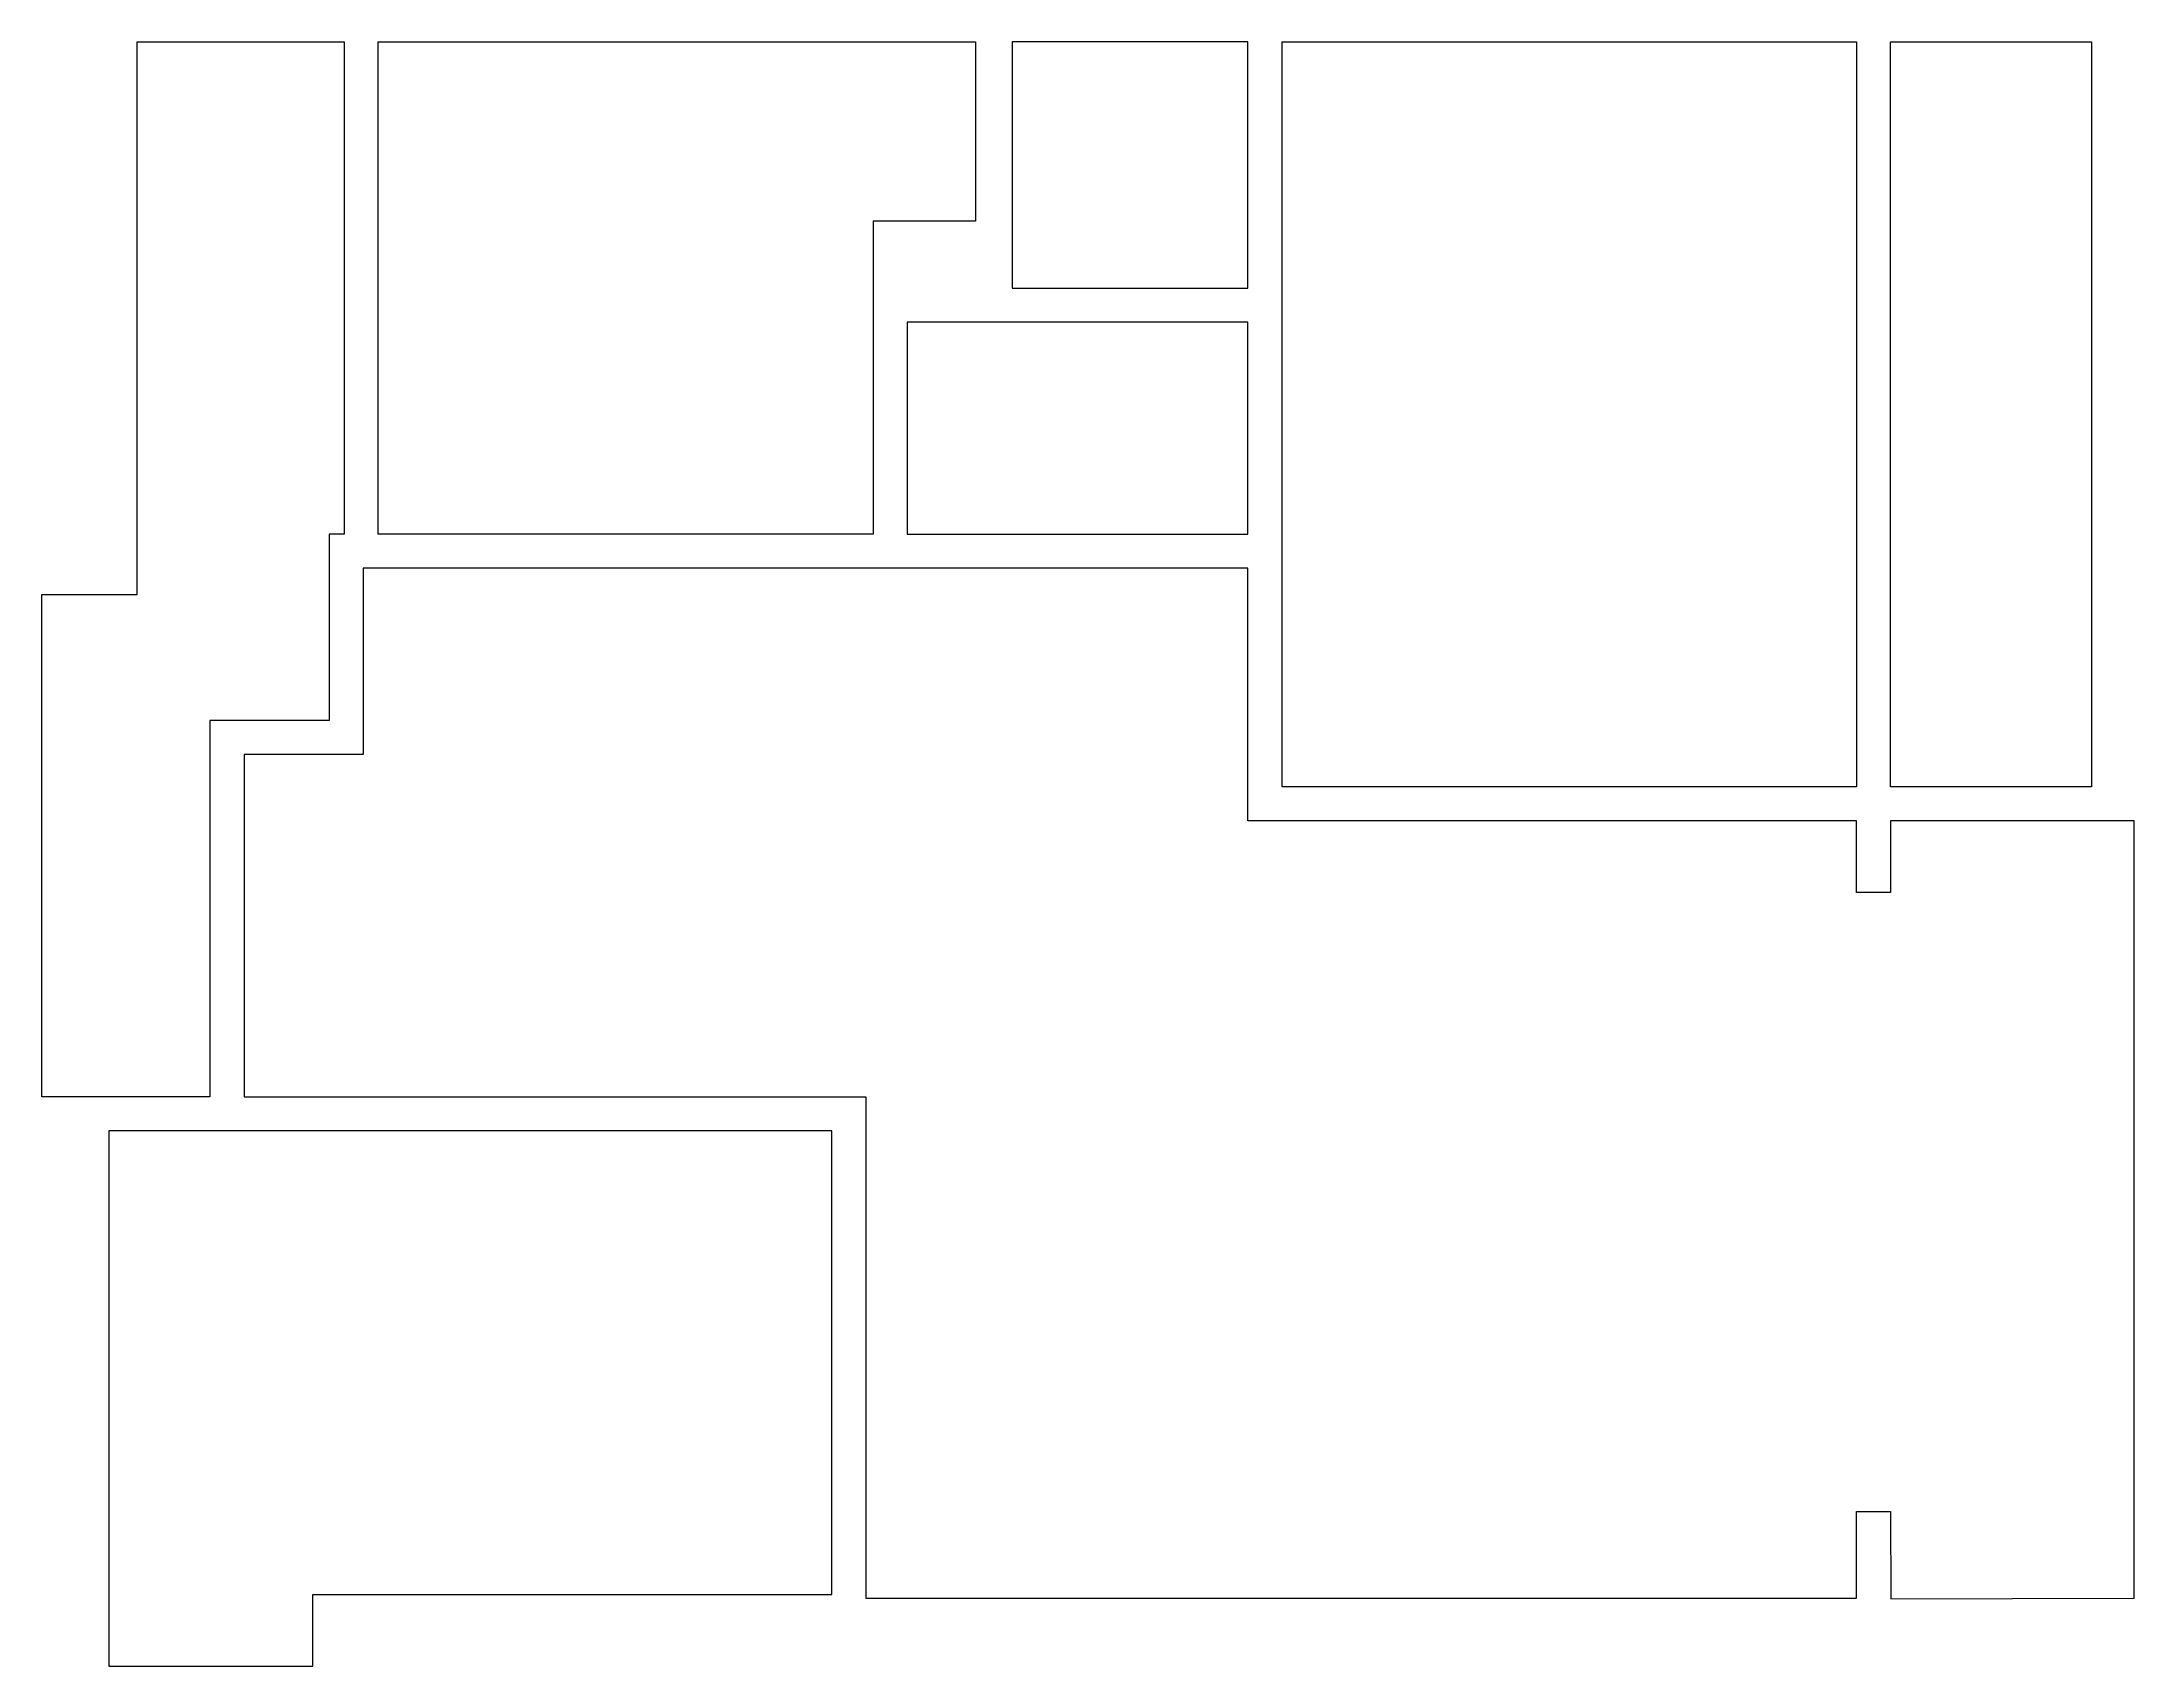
# Model space of a CAD drawing. Header units: millimetres. Extents: x -7413 to 64677, y 6112 to 38711.
# Drawn here: x 5277 to 17571, y 29154 to 38695 of the extents above; entities that cross this region are included whole.
import ezdxf
from ezdxf.enums import TextEntityAlignment as Align

# ---------------------------------------------------------------- set-up
doc = ezdxf.new("R2010")
doc.units = ezdxf.units.MM
doc.header["$LTSCALE"] = 100
doc.layers.add('도면층8', color=8, linetype='Continuous')
doc.styles.get("Standard").update_dxf_attribs({"font": 'arial.ttf'})

msp = doc.modelspace()

# ---------------------------------------------------------------- linework, layer by layer
for points in [[(7053.1, 38695.5), (7053.1, 35804.5), (6965.1, 35804.5), (6965.1, 34709.5), (6265.1, 34709.5), (6265.1, 32498.5), (5277.1, 32498.5), (5277.1, 35449.5), (5838.1, 35449.5), (5838.1, 38695.5), (7053.1, 38695.5)], [(7253.1, 38695.5), (10762.1, 38695.5), (10762.1, 37642.5), (10162.1, 37642.5), (10162.1, 35804.5), (7253.1, 35804.5), (7253.1, 38695.5)], [(10119.1, 29553.5), (15940.1, 29553.5), (15940.1, 30063.5), (16140.1, 30063.5), (16141.1, 29550.5), (17571.1, 29553.5), (17571.1, 34119.5), (16140.1, 34119.5), (16140.1, 33699.5), (15940.1, 33699.5), (15940.1, 34119.5), (12364.1, 34119.5), (12364.1, 35604.5), (7165.1, 35604.5), (7165.1, 34509.5), (6465.1, 34509.5), (6465.1, 32498.5), (10119.1, 32498.5), (10119.1, 29553.5)], [(9919.1, 29574.5), (9919.1, 32298.5), (5670.1, 32298.5), (5670.1, 29154.5), (6870.1, 29154.5), (6870.1, 29574.5), (9919.1, 29574.5)]]:
    msp.add_lwpolyline(points)
for points in [[(12364.1, 38695.5), (10979.1, 38695.5), (10979.1, 37249.5), (12364.1, 37249.5)], [(12564.1, 38695.5), (15940.1, 38695.5), (15940.1, 34319.5), (12564.1, 34319.5)], [(17321.1, 34319.5), (16140.1, 34319.5), (16140.1, 38695.5), (17321.1, 38695.5)], [(12364.1, 37049.5), (10362.1, 37049.5), (10362.1, 35804.5), (12364.1, 35804.5)]]:
    msp.add_lwpolyline(points, close=True)
at = {"layer": '도면층8'}
msp.add_line((11420.1, 29553.5), (11540.1, 29553.5), dxfattribs=at)

# ---------------------------------------------------------------- texts
at = {"color": 7}
for s, p in [('평 : 0.61', (11671.6, 38072.5)), ('평 : 2.74', (9007.6, 37350)), ('평 : 0.75', (11363.1, 36527)), ('평 : 4.47', (14252.1, 36607.5)), ('평 : 1.56', (16730.6, 36607.5)), ('평 : 2.22', (6165.1, 35697)), ('평 : 14.45', (12018.1, 32677.5)), ('평 : 3.65', (7794.6, 30826.5))]:
    msp.add_text(s, height=0.2, dxfattribs=at).set_placement(p, align=Align.MIDDLE)
for s, p in [('길이(mm) : 5662.00', (11671.6, 37872.5)), ('면적(㎡)  : 2.003', (11671.6, 37972.5)), ('길이(mm) : 12800.00', (9007.6, 37150)), ('면적(㎡)  : 9.042', (9007.6, 37250)), ('면적(㎡)  : 2.492', (11363.1, 36427)), ('길이(mm) : 15504.00', (14252.1, 36407.5)), ('면적(㎡)  : 14.773', (14252.1, 36507.5)), ('길이(mm) : 11114.00', (16730.6, 36407.5)), ('면적(㎡)  : 5.168', (16730.6, 36507.5)), ('길이(mm) : 6494.00', (11363.1, 36327)), ('면적(㎡)  : 7.346', (6165.1, 35597)), ('길이(mm) : 15946.00', (6165.1, 35497)), ('길이(mm) : 36175.92', (12018.1, 32477.5)), ('면적(㎡)  : 47.758', (12018.1, 32577.5)), ('길이(mm) : 14786.00', (7794.6, 30626.5)), ('면적(㎡)  : 12.078', (7794.6, 30726.5))]:
    msp.add_text(s, height=0.2).set_placement(p, align=Align.MIDDLE)

doc.saveas('drawing.dxf')
